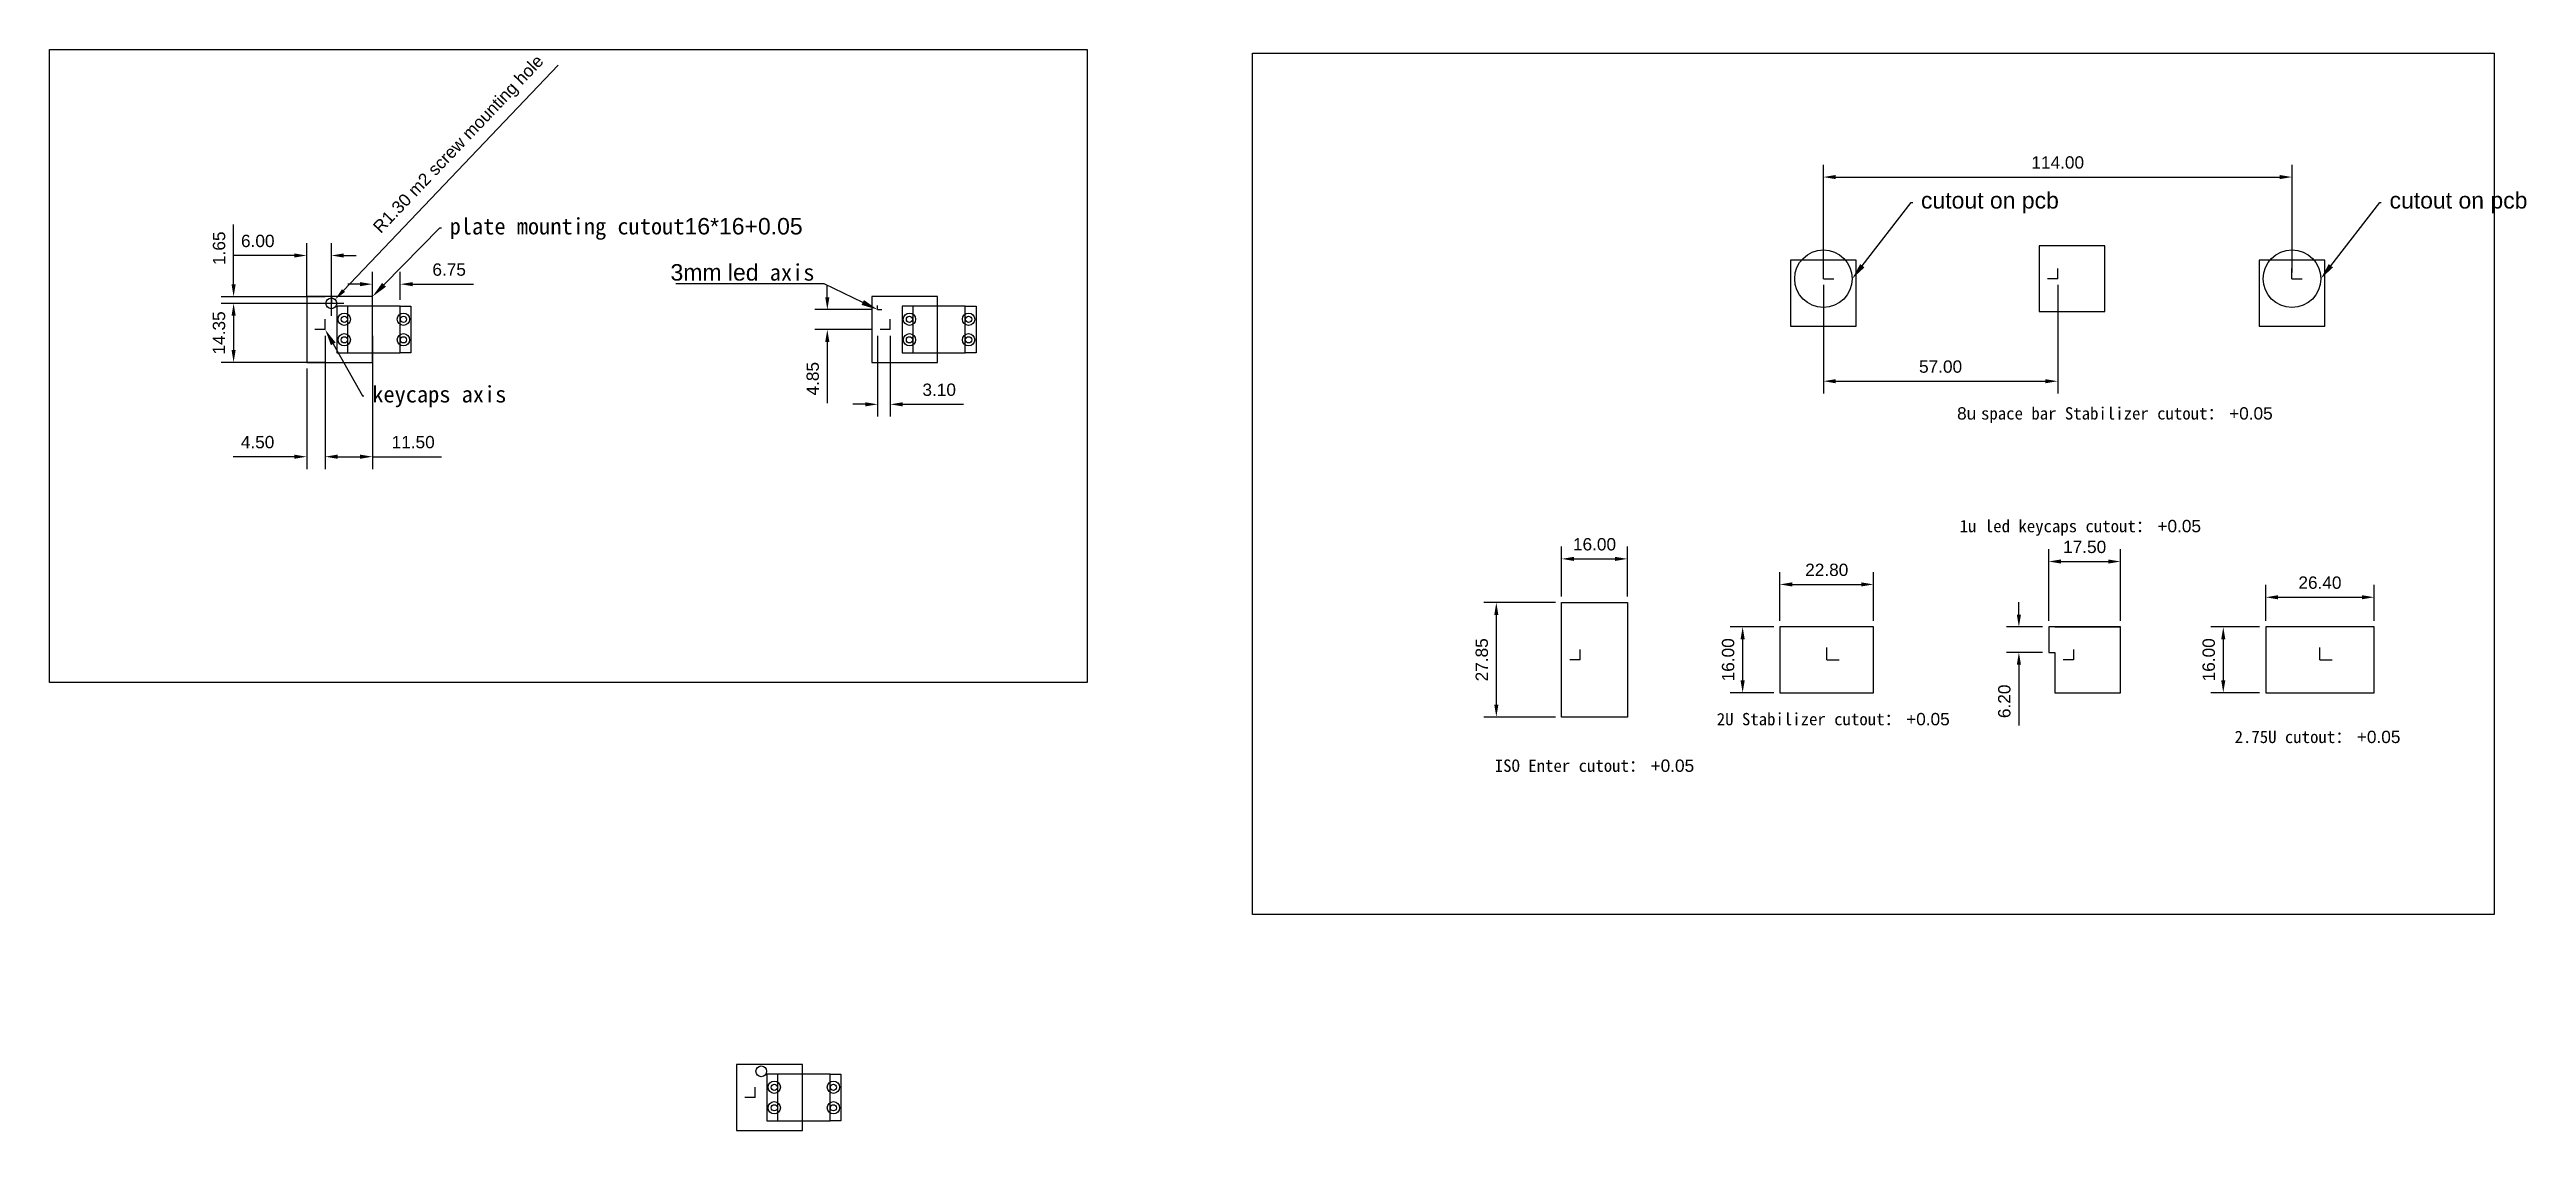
# Model space of a CAD drawing. Header units: millimetres. Extents: x -7565 to 5748, y -10126 to 3805.
# Drawn here: x -6971 to -6369, y -899 to -636 of the extents above; entities that cross this region are included whole.
import ezdxf
from ezdxf import colors
from ezdxf.entities.mleader import LeaderData, LeaderLine
from ezdxf.math import Vec2, Vec3

# ---------------------------------------------------------------- set-up
doc = ezdxf.new("R2010")
doc.units = ezdxf.units.MM
doc.layers.get('Defpoints').update_dxf_attribs({"color": 3})
doc.layers.add('View Port', color=1, linetype='Continuous', plot=False)
doc.layers.add('图层1', color=5, linetype='Continuous')
doc.styles.add('Notes', font='arial.ttf', dxfattribs={"height": 3})
doc.styles.get("Standard").update_dxf_attribs({"font": 'arial.ttf'})
doc.dimstyles.new('Civil-Metric', dxfattribs={"dimtxt": 3, "dimasz": 3, "dimexe": 3, "dimexo": 1.5, "dimgap": 2, "dimtad": 1, "dimzin": 3, "dimdsep": 46, "dimtxsty": 'Standard', "dimcen": 3, "dimazin": 2, "dimtfac": 1, "dimtofl": 0, "dimtmove": 0, "dimatfit": 3, "dimfxl": 1, "dimfrac": 1, "dimtolj": 1, "dimtzin": 0, "dimarcsym": 0})

msp = doc.modelspace()

# ---------------------------------------------------------------- texts
at = {"char_height": 3, "attachment_point": 1, "style": 'Notes'}
for s, width, insert in [('8u {\\fSimSun|b0|i0|c134|p2;space bar Stabilizer cutout：} +0.05', 79.89024, (-6507.048, -723.032)), ('{\\fSimSun|b0|i0|c134|p2;1u led keycaps cutout：} +0.05', 68.98344, (-6506.417, -750.437)), ('{\\fSimSun|b0|i0|c0|p2;2U\\fSimSun|b0|i0|c134|p2; Stabilizer \\fSimSun|b0|i0|c0|p2;cutout\\fSimSun|b0|i0|c134|p2;：} +0.05', 68.98344, (-6565.514, -797.388)), ('{\\fSimSun|b0|i0|c134|p2;2.75U cutout：} +0.05', 68.98344, (-6439.53, -801.707)), ('{\\fSimSun|b0|i0|c0|p2;ISO\\fSimSun|b0|i0|c134|p2; Enter \\fSimSun|b0|i0|c0|p2;cutout\\fSimSun|b0|i0|c134|p2;：} +0.05', 68.98344, (-6619.53, -808.707))]:
    msp.add_mtext_dynamic_manual_height_columns(s, width=width, gutter_width=15, heights=[0], dxfattribs=dict(at, insert=insert))

# ---------------------------------------------------------------- blocks, each defined once
blk = doc.blocks.new('*D13')
at = {"layer": 'Defpoints', "color": 0, "lineweight": -2, "transparency": 16777216}
for p, q in [((-6539.56, -690.29), (-6539.56, -664.06)), ((-6536.56, -667.06), (-6428.56, -667.06)), ((-6425.56, -690.29), (-6425.56, -664.06))]:
    blk.add_line(p, q, dxfattribs=at)
at = {"layer": 'Defpoints', "color": 0, "transparency": 16777216}
for p in [(-6425.56, -667.06), (-6539.56, -691.79), (-6425.56, -691.79)]:
    blk.add_point(p, dxfattribs=at)
for points in [[(-6536.56, -666.56), (-6536.56, -667.56), (-6539.56, -667.06)], [(-6428.56, -666.56), (-6428.56, -667.56), (-6425.56, -667.06)]]:
    blk.add_solid(points, dxfattribs=at)
at = {"layer": 'Defpoints', "color": 0, "transparency": 16777216, "insert": (-6482.56, -663.53), "char_height": 3, "attachment_point": 5}
blk.add_mtext('\\A1;114.00', dxfattribs=at)
blk = doc.blocks.new('*D14')
at = {"layer": 'Defpoints', "color": 0, "lineweight": -2, "transparency": 16777216}
for p, q in [((-6539.56, -693.29), (-6539.56, -719.71)), ((-6482.56, -693.29), (-6482.56, -719.71)), ((-6536.56, -716.71), (-6485.56, -716.71))]:
    blk.add_line(p, q, dxfattribs=at)
at = {"layer": 'Defpoints', "color": 0, "transparency": 16777216}
for p in [(-6539.56, -691.79), (-6482.56, -691.79), (-6482.56, -716.71)]:
    blk.add_point(p, dxfattribs=at)
for points in [[(-6536.56, -716.21), (-6536.56, -717.21), (-6539.56, -716.71)], [(-6485.56, -716.21), (-6485.56, -717.21), (-6482.56, -716.71)]]:
    blk.add_solid(points, dxfattribs=at)
at = {"layer": 'Defpoints', "color": 0, "transparency": 16777216, "insert": (-6511.06, -713.17), "char_height": 3, "attachment_point": 5}
blk.add_mtext('\\A1;57.00', dxfattribs=at)
blk = doc.blocks.new('*D17')
at = {"layer": 'Defpoints', "color": 0, "lineweight": -2, "transparency": 16777216}
for p, q in [((-6484.76, -774.96), (-6484.76, -757.56)), ((-6467.26, -774.96), (-6467.26, -757.56)), ((-6481.76, -760.56), (-6470.26, -760.56))]:
    blk.add_line(p, q, dxfattribs=at)
at = {"layer": 'Defpoints', "color": 0, "transparency": 16777216}
for p in [(-6467.26, -760.56), (-6484.76, -776.46), (-6467.26, -776.46)]:
    blk.add_point(p, dxfattribs=at)
for points in [[(-6481.76, -760.06), (-6481.76, -761.06), (-6484.76, -760.56)], [(-6470.26, -760.06), (-6470.26, -761.06), (-6467.26, -760.56)]]:
    blk.add_solid(points, dxfattribs=at)
at = {"layer": 'Defpoints', "color": 0, "transparency": 16777216, "insert": (-6476.01, -757.02), "char_height": 3, "attachment_point": 5}
blk.add_mtext('\\A1;17.50', dxfattribs=at)
blk = doc.blocks.new('*D18')
at = {"layer": 'Defpoints', "color": 0, "lineweight": -2, "transparency": 16777216}
for p, q in [((-6492.01, -773.46), (-6492.01, -770.46)), ((-6486.26, -776.46), (-6495.01, -776.46)), ((-6486.26, -782.66), (-6495.01, -782.66)), ((-6492.01, -785.66), (-6492.01, -800.46))]:
    blk.add_line(p, q, dxfattribs=at)
at = {"layer": 'Defpoints', "color": 0, "transparency": 16777216}
for p in [(-6484.76, -776.46), (-6492.01, -782.66), (-6484.76, -782.66)]:
    blk.add_point(p, dxfattribs=at)
for points in [[(-6492.51, -773.46), (-6491.51, -773.46), (-6492.01, -776.46)], [(-6492.51, -785.66), (-6491.51, -785.66), (-6492.01, -782.66)]]:
    blk.add_solid(points, dxfattribs=at)
at = {"layer": 'Defpoints', "color": 0, "transparency": 16777216, "insert": (-6495.54, -794.56), "char_height": 3, "attachment_point": 5, "rotation": 90}
blk.add_mtext('\\A1;6.20', dxfattribs=at)
blk = doc.blocks.new('*D19')
at = {"layer": 'Defpoints', "color": 0, "lineweight": -2, "transparency": 16777216}
for p, q in [((-6550.16, -774.96), (-6550.16, -763.13)), ((-6527.36, -774.96), (-6527.36, -763.13)), ((-6547.16, -766.13), (-6530.36, -766.13))]:
    blk.add_line(p, q, dxfattribs=at)
at = {"layer": 'Defpoints', "color": 0, "transparency": 16777216}
for p in [(-6527.36, -766.13), (-6550.16, -776.46), (-6527.36, -776.46)]:
    blk.add_point(p, dxfattribs=at)
for points in [[(-6547.16, -765.63), (-6547.16, -766.63), (-6550.16, -766.13)], [(-6530.36, -765.63), (-6530.36, -766.63), (-6527.36, -766.13)]]:
    blk.add_solid(points, dxfattribs=at)
at = {"layer": 'Defpoints', "color": 0, "transparency": 16777216, "insert": (-6538.76, -762.6), "char_height": 3, "attachment_point": 5}
blk.add_mtext('\\A1;22.80', dxfattribs=at)
blk = doc.blocks.new('*D20')
at = {"layer": 'Defpoints', "color": 0, "lineweight": -2, "transparency": 16777216}
for p, q in [((-6551.66, -776.46), (-6562.22, -776.46)), ((-6559.22, -779.46), (-6559.22, -789.46)), ((-6551.66, -792.46), (-6562.22, -792.46))]:
    blk.add_line(p, q, dxfattribs=at)
at = {"layer": 'Defpoints', "color": 0, "transparency": 16777216}
for p in [(-6550.16, -776.46), (-6559.22, -792.46), (-6550.16, -792.46)]:
    blk.add_point(p, dxfattribs=at)
for points in [[(-6559.72, -779.46), (-6558.72, -779.46), (-6559.22, -776.46)], [(-6559.72, -789.46), (-6558.72, -789.46), (-6559.22, -792.46)]]:
    blk.add_solid(points, dxfattribs=at)
at = {"layer": 'Defpoints', "color": 0, "transparency": 16777216, "insert": (-6562.75, -784.46), "char_height": 3, "attachment_point": 5, "rotation": 90}
blk.add_mtext('\\A1;16.00', dxfattribs=at)
blk = doc.blocks.new('*D21')
at = {"layer": 'Defpoints', "color": 0, "lineweight": -2, "transparency": 16777216}
for p, q in [((-6431.96, -774.96), (-6431.96, -766.25)), ((-6428.96, -769.25), (-6408.56, -769.25)), ((-6405.56, -774.96), (-6405.56, -766.25))]:
    blk.add_line(p, q, dxfattribs=at)
at = {"layer": 'Defpoints', "color": 0, "transparency": 16777216}
for p in [(-6405.56, -769.25), (-6431.96, -776.46), (-6405.56, -776.46)]:
    blk.add_point(p, dxfattribs=at)
for points in [[(-6428.96, -768.75), (-6428.96, -769.75), (-6431.96, -769.25)], [(-6408.56, -768.75), (-6408.56, -769.75), (-6405.56, -769.25)]]:
    blk.add_solid(points, dxfattribs=at)
at = {"layer": 'Defpoints', "color": 0, "transparency": 16777216, "insert": (-6418.76, -765.71), "char_height": 3, "attachment_point": 5}
blk.add_mtext('\\A1;26.40', dxfattribs=at)
blk = doc.blocks.new('*D22')
at = {"layer": 'Defpoints', "color": 0, "lineweight": -2, "transparency": 16777216}
for p, q in [((-6433.46, -776.46), (-6445.28, -776.46)), ((-6442.28, -779.46), (-6442.28, -789.46)), ((-6433.46, -792.46), (-6445.28, -792.46))]:
    blk.add_line(p, q, dxfattribs=at)
at = {"layer": 'Defpoints', "color": 0, "transparency": 16777216}
for p in [(-6431.96, -776.46), (-6442.28, -792.46), (-6431.96, -792.46)]:
    blk.add_point(p, dxfattribs=at)
for points in [[(-6442.78, -779.46), (-6441.78, -779.46), (-6442.28, -776.46)], [(-6442.78, -789.46), (-6441.78, -789.46), (-6442.28, -792.46)]]:
    blk.add_solid(points, dxfattribs=at)
at = {"layer": 'Defpoints', "color": 0, "transparency": 16777216, "insert": (-6445.81, -784.46), "char_height": 3, "attachment_point": 5, "rotation": 90}
blk.add_mtext('\\A1;16.00', dxfattribs=at)
blk = doc.blocks.new('*D23')
at = {"layer": 'Defpoints', "color": 0, "lineweight": -2, "transparency": 16777216}
for p, q in [((-6604.76, -770.54), (-6622.15, -770.54)), ((-6619.15, -773.54), (-6619.15, -795.39)), ((-6604.76, -798.39), (-6622.15, -798.39))]:
    blk.add_line(p, q, dxfattribs=at)
at = {"layer": 'Defpoints', "color": 0, "transparency": 16777216}
for p in [(-6603.26, -770.54), (-6619.15, -798.39), (-6603.26, -798.39)]:
    blk.add_point(p, dxfattribs=at)
for points in [[(-6619.65, -773.54), (-6618.65, -773.54), (-6619.15, -770.54)], [(-6619.65, -795.39), (-6618.65, -795.39), (-6619.15, -798.39)]]:
    blk.add_solid(points, dxfattribs=at)
at = {"layer": 'Defpoints', "color": 0, "transparency": 16777216, "insert": (-6622.68, -784.46), "char_height": 3, "attachment_point": 5, "rotation": 90}
blk.add_mtext('\\A1;27.85', dxfattribs=at)
blk = doc.blocks.new('*D24')
at = {"layer": 'Defpoints', "color": 0, "lineweight": -2, "transparency": 16777216}
for p, q in [((-6603.26, -769.04), (-6603.26, -756.92)), ((-6587.26, -769.04), (-6587.26, -756.92)), ((-6600.26, -759.92), (-6590.26, -759.92))]:
    blk.add_line(p, q, dxfattribs=at)
at = {"layer": 'Defpoints', "color": 0, "transparency": 16777216}
for p in [(-6587.26, -759.92), (-6603.26, -770.54), (-6587.26, -770.54)]:
    blk.add_point(p, dxfattribs=at)
for points in [[(-6600.26, -759.42), (-6600.26, -760.42), (-6603.26, -759.92)], [(-6590.26, -759.42), (-6590.26, -760.42), (-6587.26, -759.92)]]:
    blk.add_solid(points, dxfattribs=at)
at = {"layer": 'Defpoints', "color": 0, "transparency": 16777216, "insert": (-6595.26, -756.38), "char_height": 3, "attachment_point": 5}
blk.add_mtext('\\A1;16.00', dxfattribs=at)
blk = doc.blocks.new('*D28')
at = {"layer": 'Defpoints', "color": 0, "lineweight": -2, "transparency": 16777216}
for p, q in [((-6911.59, -686.14), (-6926.39, -686.14)), ((-6908.59, -696.3), (-6908.59, -683.14)), ((-6902.59, -696.3), (-6902.59, -683.14)), ((-6899.59, -686.14), (-6896.59, -686.14))]:
    blk.add_line(p, q, dxfattribs=at)
at = {"layer": 'Defpoints', "color": 0, "transparency": 16777216}
for p in [(-6908.59, -686.14), (-6908.59, -697.8), (-6902.59, -697.8)]:
    blk.add_point(p, dxfattribs=at)
for points in [[(-6911.59, -685.64), (-6911.59, -686.64), (-6908.59, -686.14)], [(-6899.59, -685.64), (-6899.59, -686.64), (-6902.59, -686.14)]]:
    blk.add_solid(points, dxfattribs=at)
at = {"layer": 'Defpoints', "color": 0, "transparency": 16777216, "insert": (-6920.49, -682.61), "char_height": 3, "attachment_point": 5}
blk.add_mtext('\\A1;6.00', dxfattribs=at)
blk = doc.blocks.new('*D27')
at = {"layer": 'Defpoints', "color": 0, "lineweight": -2, "transparency": 16777216}
for p, q in [((-6904.19, -697.8), (-6929.37, -697.8)), ((-6926.37, -700.8), (-6926.37, -709.15)), ((-6904.19, -712.15), (-6929.37, -712.15))]:
    blk.add_line(p, q, dxfattribs=at)
at = {"layer": 'Defpoints', "color": 0, "transparency": 16777216}
for p in [(-6902.69, -697.8), (-6926.37, -712.15), (-6902.69, -712.15)]:
    blk.add_point(p, dxfattribs=at)
for points in [[(-6926.87, -700.8), (-6925.87, -700.8), (-6926.37, -697.8)], [(-6926.87, -709.15), (-6925.87, -709.15), (-6926.37, -712.15)]]:
    blk.add_solid(points, dxfattribs=at)
at = {"layer": 'Defpoints', "color": 0, "transparency": 16777216, "insert": (-6929.91, -704.97), "char_height": 3, "attachment_point": 5, "rotation": 90}
blk.add_mtext('\\A1;14.35', dxfattribs=at)
blk = doc.blocks.new('*D29')
at = {"layer": 'Defpoints', "color": 0, "lineweight": -2, "transparency": 16777216}
for p, q in [((-6904.09, -705.65), (-6904.09, -738.07)), ((-6908.59, -713.65), (-6908.59, -738.07)), ((-6911.59, -735.07), (-6926.49, -735.07)), ((-6901.09, -735.07), (-6898.09, -735.07))]:
    blk.add_line(p, q, dxfattribs=at)
at = {"layer": 'Defpoints', "color": 0, "transparency": 16777216}
for p in [(-6904.09, -704.15), (-6908.59, -712.15), (-6908.59, -735.07)]:
    blk.add_point(p, dxfattribs=at)
for points in [[(-6911.59, -734.57), (-6911.59, -735.57), (-6908.59, -735.07)], [(-6901.09, -734.57), (-6901.09, -735.57), (-6904.09, -735.07)]]:
    blk.add_solid(points, dxfattribs=at)
at = {"layer": 'Defpoints', "color": 0, "transparency": 16777216, "insert": (-6920.54, -731.54), "char_height": 3, "attachment_point": 5}
blk.add_mtext('\\A1;4.50', dxfattribs=at)
blk = doc.blocks.new('*D30')
at = {"layer": 'Defpoints', "color": 0, "lineweight": -2, "transparency": 16777216}
for p, q in [((-6904.09, -705.65), (-6904.09, -738.07)), ((-6892.59, -705.65), (-6892.59, -738.07)), ((-6901.09, -735.07), (-6895.59, -735.07)), ((-6892.59, -735.07), (-6875.76, -735.07))]:
    blk.add_line(p, q, dxfattribs=at)
at = {"layer": 'Defpoints', "color": 0, "transparency": 16777216}
for p in [(-6904.09, -704.15), (-6892.59, -704.15), (-6892.59, -735.07)]:
    blk.add_point(p, dxfattribs=at)
for points in [[(-6901.09, -734.57), (-6901.09, -735.57), (-6904.09, -735.07)], [(-6895.59, -734.57), (-6895.59, -735.57), (-6892.59, -735.07)]]:
    blk.add_solid(points, dxfattribs=at)
at = {"layer": 'Defpoints', "color": 0, "transparency": 16777216, "insert": (-6882.68, -731.54), "char_height": 3, "attachment_point": 5}
blk.add_mtext('\\A1;11.50', dxfattribs=at)
blk = doc.blocks.new('*D31')
at = {"layer": 'Defpoints', "color": 0, "lineweight": -2, "transparency": 16777216}
for p, q in [((-6892.59, -696.95), (-6892.59, -690.11)), ((-6885.84, -696.95), (-6885.84, -690.11)), ((-6895.59, -693.11), (-6898.59, -693.11)), ((-6882.84, -693.11), (-6868.01, -693.11))]:
    blk.add_line(p, q, dxfattribs=at)
at = {"layer": 'Defpoints', "color": 0, "transparency": 16777216}
for p in [(-6892.59, -698.45), (-6885.84, -693.11), (-6885.84, -698.45)]:
    blk.add_point(p, dxfattribs=at)
for points in [[(-6895.59, -692.61), (-6895.59, -693.61), (-6892.59, -693.11)], [(-6882.84, -692.61), (-6882.84, -693.61), (-6885.84, -693.11)]]:
    blk.add_solid(points, dxfattribs=at)
at = {"layer": 'Defpoints', "color": 0, "transparency": 16777216, "insert": (-6873.93, -689.58), "char_height": 3, "attachment_point": 5}
blk.add_mtext('\\A1;6.75', dxfattribs=at)
blk = doc.blocks.new('*D33')
at = {"layer": 'Defpoints', "color": 0, "lineweight": -2, "transparency": 16777216}
for p, q in [((-6926.37, -693.15), (-6926.37, -678.61)), ((-6904.09, -696.15), (-6929.37, -696.15)), ((-6904.09, -697.8), (-6929.37, -697.8)), ((-6926.37, -700.8), (-6926.37, -703.8))]:
    blk.add_line(p, q, dxfattribs=at)
at = {"layer": 'Defpoints', "color": 0, "transparency": 16777216}
for p in [(-6926.37, -696.15), (-6902.59, -696.15), (-6902.59, -697.8)]:
    blk.add_point(p, dxfattribs=at)
for points in [[(-6926.87, -693.15), (-6925.87, -693.15), (-6926.37, -696.15)], [(-6926.87, -700.8), (-6925.87, -700.8), (-6926.37, -697.8)]]:
    blk.add_solid(points, dxfattribs=at)
at = {"layer": 'Defpoints', "color": 0, "transparency": 16777216, "insert": (-6929.9, -684.38), "char_height": 3, "attachment_point": 5, "rotation": 90}
blk.add_mtext('\\A1;1.65', dxfattribs=at)
blk = doc.blocks.new('*D34')
at = {"layer": 'Defpoints', "color": 0, "lineweight": -2, "transparency": 16777216}
for p, q in [((-6847.42, -639.84), (-6899.63, -694.66)), ((-6905.59, -697.77), (-6899.59, -697.77)), ((-6902.59, -700.77), (-6902.59, -694.77))]:
    blk.add_line(p, q, dxfattribs=at)
at = {"layer": 'Defpoints', "color": 0, "transparency": 16777216}
for p in [(-6902.59, -697.77), (-6901.69, -696.83)]:
    blk.add_point(p, dxfattribs=at)
blk.add_solid([(-6899.99, -694.31), (-6899.26, -695), (-6901.69, -696.83)], dxfattribs=at)
at = {"layer": 'Defpoints', "color": 0, "transparency": 16777216, "insert": (-6871.41, -659.3), "char_height": 3, "attachment_point": 5, "rotation": 46.40286}
blk.add_mtext('\\A1;R1.30 m2 screw mounting hole', dxfattribs=at)
blk = doc.blocks.new('*D40')
at = {"layer": 'Defpoints', "color": 0, "lineweight": -2, "transparency": 16777216}
for p, q in [((-6769.69, -705.65), (-6769.69, -725.33)), ((-6766.59, -705.65), (-6766.59, -725.33)), ((-6772.69, -722.33), (-6775.69, -722.33)), ((-6763.59, -722.33), (-6748.81, -722.33))]:
    blk.add_line(p, q, dxfattribs=at)
at = {"layer": 'Defpoints', "color": 0, "transparency": 16777216}
for p in [(-6769.69, -704.15), (-6766.59, -704.15), (-6766.59, -722.33)]:
    blk.add_point(p, dxfattribs=at)
for points in [[(-6772.69, -721.83), (-6772.69, -722.83), (-6769.69, -722.33)], [(-6763.59, -721.83), (-6763.59, -722.83), (-6766.59, -722.33)]]:
    blk.add_solid(points, dxfattribs=at)
at = {"layer": 'Defpoints', "color": 0, "transparency": 16777216, "insert": (-6754.7, -718.8), "char_height": 3, "attachment_point": 5}
blk.add_mtext('\\A1;3.10', dxfattribs=at)
blk = doc.blocks.new('*D41')
at = {"layer": 'Defpoints', "color": 0, "lineweight": -2, "transparency": 16777216}
for p, q in [((-6781.92, -696.3), (-6781.92, -693.3)), ((-6771.19, -699.3), (-6784.92, -699.3)), ((-6771.19, -704.15), (-6784.92, -704.15)), ((-6781.92, -707.15), (-6781.92, -722.08))]:
    blk.add_line(p, q, dxfattribs=at)
at = {"layer": 'Defpoints', "color": 0, "transparency": 16777216}
for p in [(-6781.92, -704.15), (-6769.69, -699.3), (-6769.69, -704.15)]:
    blk.add_point(p, dxfattribs=at)
for points in [[(-6782.42, -696.3), (-6781.42, -696.3), (-6781.92, -699.3)], [(-6782.42, -707.15), (-6781.42, -707.15), (-6781.92, -704.15)]]:
    blk.add_solid(points, dxfattribs=at)
at = {"layer": 'Defpoints', "color": 0, "transparency": 16777216, "insert": (-6785.46, -716.11), "char_height": 3, "attachment_point": 5, "rotation": 90}
blk.add_mtext('\\A1;4.85', dxfattribs=at)

# ---------------------------------------------------------------- dimensions: what is measured, and where the dimension line sits
at = {"layer": 'Defpoints'}
dim = msp.add_radius_dim(center=(-6902.591, -697.771), mpoint=(-6901.694, -696.83), text='<> m2 screw mounting hole', dimstyle='Civil-Metric', dxfattribs=at)
dim.commit()
dim.dimension.update_dxf_attribs({"geometry": '*D34', "text_midpoint": (-6868.549, -662.021), "dimtype": 164})
for base, p1, p2, picture, middle in [((-6425.561, -667.063), (-6539.561, -691.789), (-6425.561, -691.789), '*D13', (-6482.561, -663.531)), ((-6908.591, -686.138), (-6902.591, -697.796), (-6908.591, -697.796), '*D28', (-6920.49, -682.607)), ((-6885.841, -693.115), (-6892.591, -698.446), (-6885.841, -698.446), '*D31', (-6873.925, -689.583)), ((-6482.561, -716.707), (-6539.561, -691.789), (-6482.561, -691.789), '*D14', (-6511.061, -713.175)), ((-6908.591, -735.071), (-6904.091, -704.146), (-6908.591, -712.146), '*D29', (-6920.542, -731.54)), ((-6892.591, -735.071), (-6904.091, -704.146), (-6892.591, -704.146), '*D30', (-6882.675, -731.54)), ((-6766.591, -722.328), (-6769.691, -704.146), (-6766.591, -704.146), '*D40', (-6754.701, -718.795)), ((-6587.256, -759.915), (-6603.256, -770.54), (-6587.256, -770.54), '*D24', (-6595.256, -756.383)), ((-6467.256, -760.556), (-6484.756, -776.465), (-6467.256, -776.465), '*D17', (-6476.006, -757.024)), ((-6527.356, -766.128), (-6550.156, -776.465), (-6527.356, -776.465), '*D19', (-6538.756, -762.596)), ((-6405.556, -769.247), (-6431.956, -776.465), (-6405.556, -776.465), '*D21', (-6418.756, -765.715))]:
    dim = msp.add_linear_dim(base=base, p1=p1, p2=p2, dimstyle='Civil-Metric', dxfattribs=at)
    dim.commit()
    dim.dimension.update_dxf_attribs({"geometry": picture, "text_midpoint": middle})
for base, p1, p2, picture, middle in [((-6926.373, -696.146), (-6902.591, -697.796), (-6902.591, -696.146), '*D33', (-6929.905, -684.38)), ((-6926.373, -712.146), (-6902.691, -697.796), (-6902.691, -712.146), '*D27', (-6929.906, -704.971)), ((-6781.924, -704.146), (-6769.691, -699.296), (-6769.691, -704.146), '*D41', (-6785.456, -716.114)), ((-6619.153, -798.39), (-6603.256, -770.54), (-6603.256, -798.39), '*D23', (-6622.685, -784.465)), ((-6492.011, -782.665), (-6484.756, -776.465), (-6484.756, -782.665), '*D18', (-6495.542, -794.564)), ((-6559.218, -792.465), (-6550.156, -776.465), (-6550.156, -792.465), '*D20', (-6562.75, -784.465)), ((-6442.278, -792.465), (-6431.956, -776.465), (-6431.956, -792.465), '*D22', (-6445.81, -784.465))]:
    dim = msp.add_linear_dim(base=base, p1=p1, p2=p2, angle=90, dimstyle='Civil-Metric', dxfattribs=at)
    dim.commit()
    dim.dimension.update_dxf_attribs({"geometry": picture, "text_midpoint": middle})

# ---------------------------------------------------------------- linework, layer by layer
for points in [[(-6487.061, -699.789), (-6471.061, -699.789), (-6471.061, -683.789), (-6487.061, -683.789)], [(-6547.561, -687.289), (-6547.561, -703.289), (-6531.561, -703.289), (-6531.561, -687.289)], [(-6433.561, -687.289), (-6433.561, -703.289), (-6417.561, -703.289), (-6417.561, -687.289)], [(-6908.591, -712.146), (-6892.591, -712.146), (-6892.591, -696.146), (-6908.591, -696.146)], [(-6771.091, -712.146), (-6755.091, -712.146), (-6755.091, -696.146), (-6771.091, -696.146)], [(-6803.976, -898.915), (-6787.976, -898.915), (-6787.976, -882.915), (-6803.976, -882.915)]]:
    msp.add_lwpolyline(points, close=True)
at = {"layer": 'Defpoints'}
msp.add_line((-6902.591, -696.146), (-6902.591, -697.771), dxfattribs=at)
for points in [[(-6971.154, -636.055), (-6718.689, -636.055), (-6718.689, -789.967), (-6971.154, -789.967)], [(-6678.465, -636.911), (-6376.363, -636.911), (-6376.363, -846.401), (-6678.465, -846.401)]]:
    msp.add_lwpolyline(points, close=True, dxfattribs=at)
at = {"layer": 'View Port'}
for p, q in [((-6539.561, -691.789), (-6539.561, -689.289)), ((-6539.561, -691.789), (-6537.061, -691.789)), ((-6482.561, -691.789), (-6485.061, -691.789)), ((-6482.561, -691.789), (-6482.561, -689.289)), ((-6425.561, -691.789), (-6425.561, -689.289)), ((-6425.561, -691.789), (-6423.061, -691.789)), ((-6769.691, -699.296), (-6769.691, -698.296)), ((-6904.091, -704.146), (-6906.591, -704.146)), ((-6904.091, -704.146), (-6904.091, -701.646)), ((-6769.691, -699.296), (-6768.691, -699.296)), ((-6766.591, -704.146), (-6769.091, -704.146)), ((-6766.591, -704.146), (-6766.591, -701.646)), ((-6598.756, -784.465), (-6598.756, -781.965)), ((-6538.756, -784.465), (-6538.756, -781.465)), ((-6418.756, -784.465), (-6418.756, -781.465)), ((-6598.756, -784.465), (-6601.256, -784.465)), ((-6538.756, -784.465), (-6535.756, -784.465)), ((-6418.756, -784.465), (-6415.756, -784.465)), ((-6799.476, -890.915), (-6801.976, -890.915)), ((-6799.476, -890.915), (-6799.476, -888.415))]:
    msp.add_line(p, q, dxfattribs=at)
for points in [[(-6587.256, -776.465), (-6587.256, -792.465), (-6587.256, -798.39), (-6598.756, -798.39), (-6603.256, -798.39), (-6603.256, -792.465), (-6603.256, -776.465), (-6603.256, -770.54), (-6598.756, -770.54), (-6587.256, -770.54)], [(-6550.156, -792.465), (-6527.356, -792.465), (-6527.356, -776.465), (-6550.156, -776.465)], [(-6431.956, -792.465), (-6405.556, -792.465), (-6405.556, -776.465), (-6431.956, -776.465)]]:
    msp.add_lwpolyline(points, close=True, dxfattribs=at)
for points in [[(-6483.256, -776.465), (-6467.256, -776.465), (-6484.756, -776.465), (-6484.756, -782.665), (-6483.256, -782.665), (-6483.256, -792.465), (-6467.256, -792.465), (-6467.256, -776.465)], [(-6478.756, -781.965), (-6478.756, -784.465), (-6481.256, -784.465)]]:
    msp.add_lwpolyline(points, dxfattribs=at)
at = {"layer": '图层1'}
for points in [[(-6898.641, -698.446), (-6901.241, -698.446), (-6901.241, -709.846), (-6898.641, -709.846)], [(-6885.841, -698.446), (-6883.241, -698.446), (-6883.241, -709.846), (-6885.841, -709.846)], [(-6761.141, -698.446), (-6763.741, -698.446), (-6763.741, -709.846), (-6761.141, -709.846)], [(-6748.341, -698.446), (-6745.741, -698.446), (-6745.741, -709.846), (-6748.341, -709.846)], [(-6794.026, -885.215), (-6796.626, -885.215), (-6796.626, -896.615), (-6794.026, -896.615)], [(-6781.226, -885.215), (-6778.626, -885.215), (-6778.626, -896.615), (-6781.226, -896.615)]]:
    msp.add_lwpolyline(points, dxfattribs=at)
for points in [[(-6898.641, -709.846), (-6885.841, -709.846), (-6885.841, -698.446), (-6898.641, -698.446)], [(-6761.141, -709.846), (-6748.341, -709.846), (-6748.341, -698.446), (-6761.141, -698.446)], [(-6794.026, -896.615), (-6781.226, -896.615), (-6781.226, -885.215), (-6794.026, -885.215)]]:
    msp.add_lwpolyline(points, close=True, dxfattribs=at)
at = {"layer": '图层1', "color": 2}
for centre, radius in [((-6539.561, -691.789), 7), ((-6425.561, -691.789), 7), ((-6902.591, -697.771), 1.3), ((-6899.441, -701.646), 1.5), ((-6899.441, -701.646), 0.75), ((-6885.041, -701.646), 1.5), ((-6885.041, -701.646), 0.75), ((-6761.941, -701.646), 1.5), ((-6761.941, -701.646), 0.75), ((-6747.541, -701.646), 1.5), ((-6747.541, -701.646), 0.75), ((-6899.441, -706.646), 1.5), ((-6899.441, -706.646), 0.75), ((-6885.041, -706.646), 1.5), ((-6885.041, -706.646), 0.75), ((-6761.941, -706.646), 1.5), ((-6761.941, -706.646), 0.75), ((-6747.541, -706.646), 1.5), ((-6747.541, -706.646), 0.75), ((-6797.976, -884.54), 1.3), ((-6794.826, -888.415), 1.5), ((-6794.826, -888.415), 0.75), ((-6780.426, -888.415), 1.5), ((-6780.426, -888.415), 0.75), ((-6794.826, -893.415), 1.5), ((-6794.826, -893.415), 0.75), ((-6780.426, -893.415), 1.5), ((-6780.426, -893.415), 0.75)]:
    msp.add_circle(centre, radius, dxfattribs=at)

msp.set_redraw_order([(e.dxf.handle, doc.entitydb.next_handle()) for e in msp.query("TEXT MTEXT ATTDEF DIMENSION ARC_DIMENSION")])  # texts and dimensions are drawn at this point

# ---------------------------------------------------------------- leaders
at = {"layer": 'Defpoints'}
ml = msp.add_multileader_mtext('Standard', dxfattribs=at)
ml.set_content('cutout on pcb', color=256)
ml.set_leader_properties()
ml.build(insert=Vec2(0, 0))
ml.multileader.update_dxf_attribs({"text_right_attachment_type": 6, "dogleg_length": 0.36})
ctx = ml.context
ctx.base_point, ctx.plane_origin = Vec3(-6517.83, -673.272), Vec3(-6532.561, -691.789)
ctx.right_attachment = 6
notes = []
notes.append((ctx, [(0, (1, 1, 0), (-6518.19, -673.272), (1, 0), 0.36, [(0, [(-6532.561, -691.789)], 0, [])])]))
ctx.mtext.insert, ctx.mtext.flow_direction = Vec3(-6515.83, -670.717), 5
ml = msp.add_multileader_mtext('Standard', dxfattribs=at)
ml.set_content('cutout on pcb', color=256)
ml.set_leader_properties()
ml.build(insert=Vec2(0, 0))
ml.multileader.update_dxf_attribs({"text_right_attachment_type": 6, "dogleg_length": 0.36})
ctx = ml.context
ctx.base_point, ctx.plane_origin = Vec3(-6403.83, -673.272), Vec3(-6418.561, -691.789)
ctx.right_attachment = 6
notes.append((ctx, [(0, (1, 1, 0), (-6404.19, -673.272), (1, 0), 0.36, [(0, [(-6418.561, -691.789)], 0, [])])]))
ctx.mtext.insert, ctx.mtext.flow_direction = Vec3(-6401.83, -670.717), 5
ml = msp.add_multileader_mtext('Standard', dxfattribs=at)
ml.set_content('{\\fSimSun|b0|i0|c134|p2;plate mounting cutout}16*16+0.05', color=256)
ml.set_leader_properties()
ml.build(insert=Vec2(0, 0))
ml.multileader.update_dxf_attribs({"text_right_attachment_type": 6, "dogleg_length": 0.36})
ctx = ml.context
ctx.base_point, ctx.plane_origin = Vec3(-6875.807, -679.396), Vec3(-6892.591, -696.146)
ctx.right_attachment = 6
notes.append((ctx, [(0, (1, 1, 0), (-6876.167, -679.396), (1, 0), 0.36, [(0, [(-6892.591, -696.146)], 0, [])])]))
ctx.mtext.insert, ctx.mtext.flow_direction = Vec3(-6873.807, -677.016), 5
ml = msp.add_multileader_mtext('Standard', dxfattribs=at)
ml.set_content('3mm led{\\fSimSun|b0|i0|c134|p2; axis}', color=256)
ml.set_leader_properties()
ml.build(insert=Vec2(0, 0))
ml.multileader.update_dxf_attribs({"text_right_attachment_type": 6, "dogleg_length": 0.36})
ctx = ml.context
ctx.base_point, ctx.plane_origin = Vec3(-6822.108, -690.274), Vec3(-6769.691, -699.296)
ctx.right_attachment, ctx.text_align_type = 6, 2
notes.append((ctx, [(0, (1, 1, 0), (-6782.679, -693.039), (-1, 0), 0.36, [(0, [(-6769.691, -699.296)], 0, [])])]))
ctx.mtext.insert, ctx.mtext.alignment, ctx.mtext.flow_direction = Vec3(-6785.039, -688.239), 3, 5
ml = msp.add_multileader_mtext('Standard', dxfattribs=at)
ml.set_content('{\\fSimSun|b0|i0|c134|p2;keycaps axis}', color=256)
ml.set_leader_properties()
ml.build(insert=Vec2(0, 0))
ml.multileader.update_dxf_attribs({"text_right_attachment_type": 6, "dogleg_length": 0.36})
ctx = ml.context
ctx.base_point, ctx.plane_origin = Vec3(-6894.648, -720.245), Vec3(-6904.091, -704.146)
ctx.right_attachment = 6
notes.append((ctx, [(0, (1, 1, 0), (-6895.008, -720.245), (1, 0), 0.36, [(0, [(-6904.091, -704.146)], 0, [])])]))
ctx.mtext.insert, ctx.mtext.flow_direction = Vec3(-6892.648, -717.877), 5
for ctx, leaders in notes:
    for number, flags, end, landing, length, lines in leaders:
        leader = LeaderData()
        leader.index, (leader.has_last_leader_line, leader.has_dogleg_vector, leader.attachment_direction) = number, flags
        leader.last_leader_point, leader.dogleg_vector, leader.dogleg_length = Vec3(end), Vec3(landing), length
        for number, points, colour, breaks in lines:
            line = LeaderLine()
            line.index, line.vertices, line.color, line.breaks = number, Vec3.list(points), colors.encode_raw_color(colour), breaks
            leader.lines.append(line)
        ctx.leaders.append(leader)

doc.saveas('drawing.dxf')
